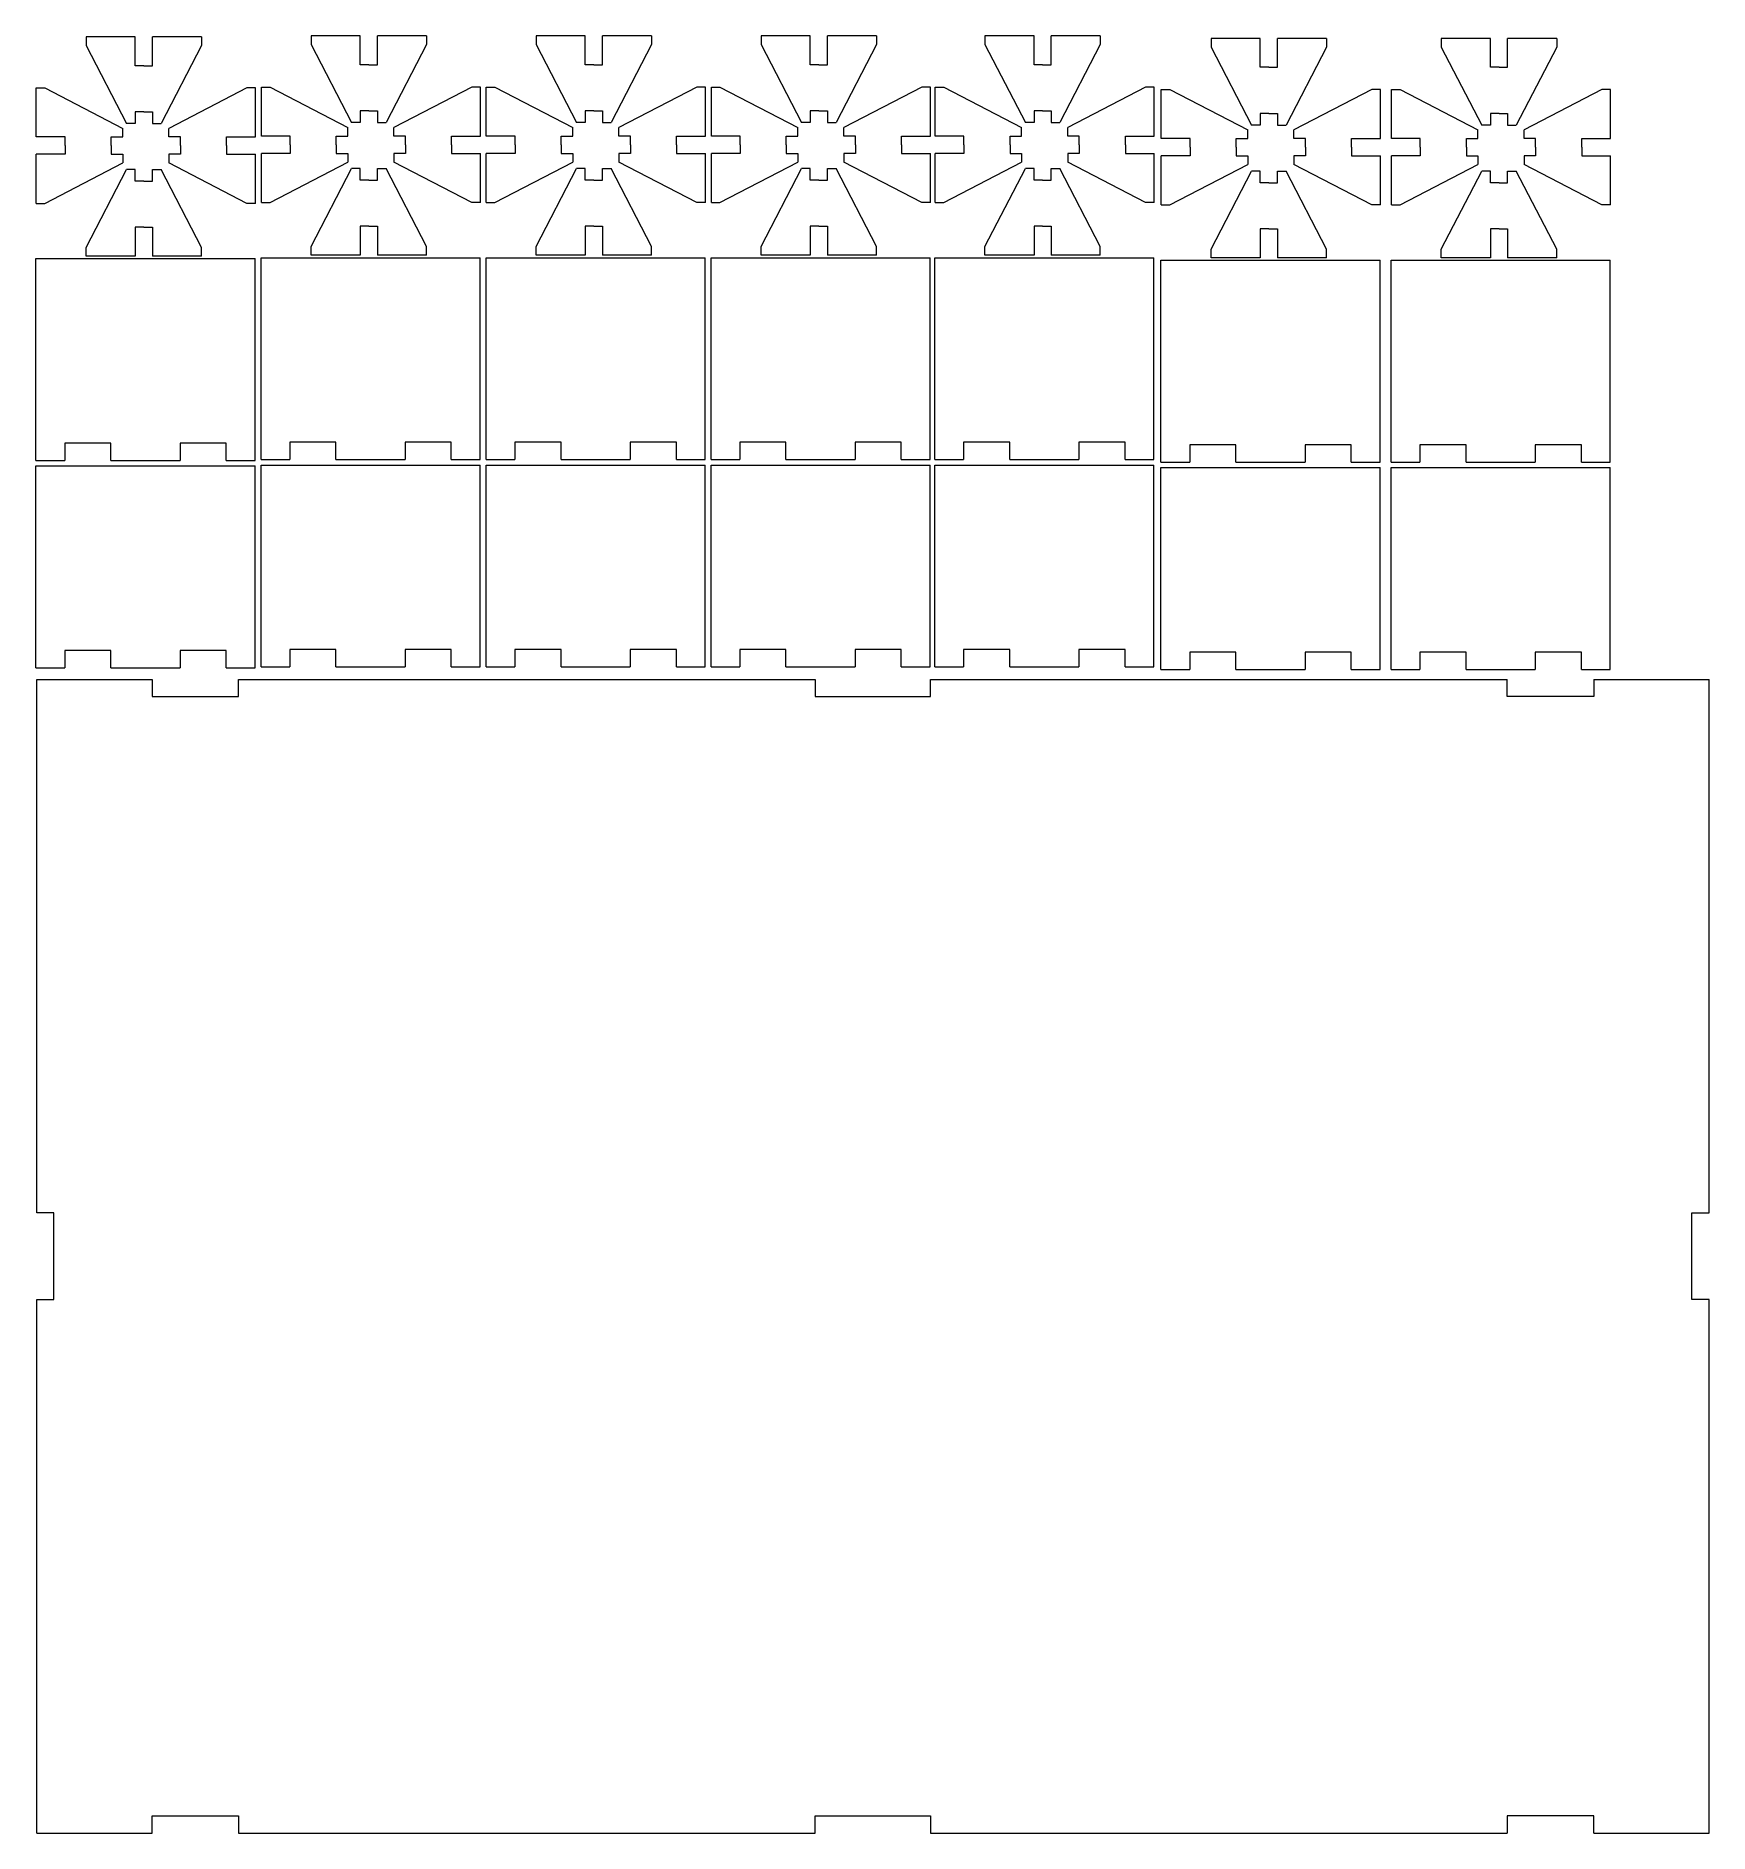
# Model space of a CAD drawing. Header units: millimetres. Extents: x 0 to 641, y 0 to 312.
# Drawn here: x 0.2 to 290.3, y 0.4 to 312 of the extents above; entities that cross this region are included whole.
import ezdxf

# ---------------------------------------------------------------- set-up
doc = ezdxf.new("R2010")
doc.units = ezdxf.units.MM
doc.layers.add('VISIBLE', color=7, linetype='Continuous', lineweight=5, true_color=0xffffff)

msp = doc.modelspace()

# ---------------------------------------------------------------- linework, layer by layer
at = {"layer": 'VISIBLE'}
for p, q in [((17.37, 311.81), (8.87, 311.81)), ((17.37, 311.81), (8.87, 311.81)), ((8.87, 311.81), (8.87, 310.31)), ((17.37, 306.81), (17.37, 311.81)), ((28.87, 311.81), (20.37, 311.81)), ((28.87, 311.81), (20.37, 311.81)), ((20.37, 306.81), (20.37, 311.81)), ((28.87, 311.81), (28.87, 310.31)), ((56.4, 311.97), (47.9, 311.97)), ((56.4, 311.97), (47.9, 311.97)), ((47.9, 311.97), (47.9, 310.47)), ((56.4, 306.97), (56.4, 311.97)), ((67.9, 311.97), (59.4, 311.97)), ((67.9, 311.97), (59.4, 311.97)), ((59.4, 306.97), (59.4, 311.97)), ((67.9, 311.97), (67.9, 310.47)), ((95.41, 311.97), (86.91, 311.97)), ((95.41, 311.97), (86.91, 311.97)), ((86.91, 311.97), (86.91, 310.47)), ((95.41, 306.97), (95.41, 311.97)), ((106.91, 311.97), (98.41, 311.97)), ((106.91, 311.97), (98.41, 311.97)), ((98.41, 306.97), (98.41, 311.97)), ((106.91, 311.97), (106.91, 310.47)), ((134.42, 311.97), (125.92, 311.97)), ((134.42, 311.97), (125.92, 311.97)), ((125.92, 311.97), (125.92, 310.47)), ((134.42, 306.97), (134.42, 311.97)), ((145.92, 311.97), (137.42, 311.97)), ((145.92, 311.97), (137.42, 311.97)), ((137.42, 306.97), (137.42, 311.97)), ((145.92, 311.97), (145.92, 310.47)), ((173.22, 311.97), (164.72, 311.97)), ((173.22, 311.97), (164.72, 311.97)), ((164.72, 311.97), (164.72, 310.47)), ((173.22, 306.97), (173.22, 311.97)), ((184.72, 311.97), (176.22, 311.97)), ((184.72, 311.97), (176.22, 311.97)), ((176.22, 306.97), (176.22, 311.97)), ((184.72, 311.97), (184.72, 310.47)), ((8.87, 310.31), (15.87, 296.81)), ((28.87, 310.31), (21.87, 296.81)), ((47.9, 310.47), (54.9, 296.97)), ((67.9, 310.47), (60.9, 296.97)), ((86.91, 310.47), (93.91, 296.97)), ((106.91, 310.47), (99.91, 296.97)), ((125.92, 310.47), (132.92, 296.97)), ((145.92, 310.47), (138.92, 296.97)), ((164.72, 310.47), (171.72, 296.97)), ((184.72, 310.47), (177.72, 296.97)), ((212.45, 311.53), (203.95, 311.53)), ((212.45, 311.53), (203.95, 311.53)), ((203.95, 311.53), (203.95, 310.03)), ((203.95, 310.03), (210.95, 296.53)), ((212.45, 306.53), (212.45, 311.53)), ((223.95, 311.53), (215.45, 311.53)), ((223.95, 311.53), (215.45, 311.53)), ((215.45, 306.53), (215.45, 311.53)), ((223.95, 310.03), (216.95, 296.53)), ((223.95, 311.53), (223.95, 310.03)), ((252.35, 311.53), (243.85, 311.53)), ((252.35, 311.53), (243.85, 311.53)), ((243.85, 311.53), (243.85, 310.03)), ((243.85, 310.03), (250.85, 296.53)), ((252.35, 306.53), (252.35, 311.53)), ((263.85, 311.53), (255.35, 311.53)), ((263.85, 311.53), (255.35, 311.53)), ((255.35, 306.53), (255.35, 311.53)), ((263.85, 310.03), (256.85, 296.53)), ((263.85, 311.53), (263.85, 310.03)), ((18.87, 306.81), (17.37, 306.81)), ((18.87, 306.81), (20.37, 306.81)), ((57.9, 306.97), (56.4, 306.97)), ((57.9, 306.97), (59.4, 306.97)), ((96.91, 306.97), (95.41, 306.97)), ((96.91, 306.97), (98.41, 306.97)), ((135.92, 306.97), (134.42, 306.97)), ((135.92, 306.97), (137.42, 306.97)), ((174.72, 306.97), (173.22, 306.97)), ((174.72, 306.97), (176.22, 306.97)), ((213.95, 306.53), (212.45, 306.53)), ((213.95, 306.53), (215.45, 306.53)), ((253.85, 306.53), (252.35, 306.53)), ((253.85, 306.53), (255.35, 306.53)), ((0.21, 294.45), (0.21, 302.95)), ((0.21, 302.95), (1.71, 302.95)), ((1.71, 302.95), (15.21, 295.95)), ((36.71, 302.95), (23.21, 295.95)), ((38.21, 302.95), (36.71, 302.95)), ((38.21, 294.45), (38.21, 302.95)), ((38.21, 294.45), (38.21, 302.95)), ((39.24, 294.61), (39.24, 303.11)), ((39.24, 303.11), (40.74, 303.11)), ((40.74, 303.11), (54.24, 296.11)), ((75.74, 303.11), (62.24, 296.11)), ((77.24, 303.11), (75.74, 303.11)), ((77.24, 294.61), (77.24, 303.11)), ((77.24, 294.61), (77.24, 303.11)), ((78.25, 294.61), (78.25, 303.11)), ((78.25, 303.11), (79.75, 303.11)), ((79.75, 303.11), (93.25, 296.11)), ((114.75, 303.11), (101.25, 296.11)), ((116.25, 303.11), (114.75, 303.11)), ((116.25, 294.61), (116.25, 303.11)), ((116.25, 294.61), (116.25, 303.11)), ((117.27, 294.61), (117.27, 303.11)), ((117.27, 303.11), (118.77, 303.11)), ((118.77, 303.11), (132.27, 296.11)), ((153.77, 303.11), (140.27, 296.11)), ((155.27, 303.11), (153.77, 303.11)), ((155.27, 294.61), (155.27, 303.11)), ((155.27, 294.61), (155.27, 303.11)), ((156.06, 294.61), (156.06, 303.11)), ((156.06, 303.11), (157.56, 303.11)), ((157.56, 303.11), (171.06, 296.11)), ((192.56, 303.11), (179.06, 296.11)), ((194.06, 303.11), (192.56, 303.11)), ((194.06, 294.61), (194.06, 303.11)), ((194.06, 294.61), (194.06, 303.11)), ((195.29, 294.17), (195.29, 302.67)), ((195.29, 302.67), (196.79, 302.67)), ((196.79, 302.67), (210.29, 295.67)), ((231.79, 302.67), (218.29, 295.67)), ((233.29, 302.67), (231.79, 302.67)), ((233.29, 294.17), (233.29, 302.67)), ((233.29, 294.17), (233.29, 302.67)), ((235.2, 294.17), (235.2, 302.67)), ((235.2, 302.67), (236.7, 302.67)), ((236.7, 302.67), (250.2, 295.67)), ((271.7, 302.67), (258.2, 295.67)), ((273.2, 302.67), (271.7, 302.67)), ((273.2, 294.17), (273.2, 302.67)), ((273.2, 294.17), (273.2, 302.67)), ((17.37, 296.81), (15.87, 296.81)), ((17.37, 298.81), (17.37, 296.81)), ((18.87, 298.81), (17.37, 298.81)), ((18.87, 298.81), (20.37, 298.81)), ((20.37, 298.81), (20.37, 296.81)), ((20.37, 296.81), (21.87, 296.81)), ((54.24, 294.61), (54.24, 296.11)), ((56.4, 296.97), (54.9, 296.97)), ((56.4, 298.97), (56.4, 296.97)), ((57.9, 298.97), (56.4, 298.97)), ((57.9, 298.97), (59.4, 298.97)), ((59.4, 298.97), (59.4, 296.97)), ((59.4, 296.97), (60.9, 296.97)), ((62.24, 294.61), (62.24, 296.11)), ((93.25, 294.61), (93.25, 296.11)), ((95.41, 296.97), (93.91, 296.97)), ((95.41, 298.97), (95.41, 296.97)), ((96.91, 298.97), (95.41, 298.97)), ((96.91, 298.97), (98.41, 298.97)), ((98.41, 298.97), (98.41, 296.97)), ((98.41, 296.97), (99.91, 296.97)), ((101.25, 294.61), (101.25, 296.11)), ((132.27, 294.61), (132.27, 296.11)), ((134.42, 296.97), (132.92, 296.97)), ((134.42, 298.97), (134.42, 296.97)), ((135.92, 298.97), (134.42, 298.97)), ((135.92, 298.97), (137.42, 298.97)), ((137.42, 298.97), (137.42, 296.97)), ((137.42, 296.97), (138.92, 296.97)), ((140.27, 294.61), (140.27, 296.11)), ((171.06, 294.61), (171.06, 296.11)), ((173.22, 296.97), (171.72, 296.97)), ((173.22, 298.97), (173.22, 296.97)), ((174.72, 298.97), (173.22, 298.97)), ((174.72, 298.97), (176.22, 298.97)), ((176.22, 298.97), (176.22, 296.97)), ((176.22, 296.97), (177.72, 296.97)), ((179.06, 294.61), (179.06, 296.11)), ((212.45, 296.53), (210.95, 296.53)), ((212.45, 298.53), (212.45, 296.53)), ((213.95, 298.53), (212.45, 298.53)), ((213.95, 298.53), (215.45, 298.53)), ((215.45, 298.53), (215.45, 296.53)), ((215.45, 296.53), (216.95, 296.53)), ((252.35, 296.53), (250.85, 296.53)), ((252.35, 298.53), (252.35, 296.53)), ((253.85, 298.53), (252.35, 298.53)), ((253.85, 298.53), (255.35, 298.53)), ((255.35, 298.53), (255.35, 296.53)), ((255.35, 296.53), (256.85, 296.53)), ((5.21, 294.45), (0.21, 294.45)), ((5.21, 292.95), (5.21, 294.45)), ((5.21, 292.95), (5.21, 291.45)), ((13.21, 292.95), (13.21, 294.45)), ((13.21, 294.45), (15.21, 294.45)), ((13.21, 292.95), (13.21, 291.45)), ((15.21, 294.45), (15.21, 295.95)), ((23.21, 294.45), (23.21, 295.95)), ((25.21, 294.45), (23.21, 294.45)), ((25.21, 292.95), (25.21, 294.45)), ((25.21, 292.95), (25.21, 291.45)), ((33.21, 292.95), (33.21, 294.45)), ((33.21, 294.45), (38.21, 294.45)), ((33.21, 292.95), (33.21, 291.45)), ((44.24, 294.61), (39.24, 294.61)), ((44.24, 293.11), (44.24, 294.61)), ((44.24, 293.11), (44.24, 291.61)), ((52.24, 293.11), (52.24, 294.61)), ((52.24, 294.61), (54.24, 294.61)), ((52.24, 293.11), (52.24, 291.61)), ((64.24, 294.61), (62.24, 294.61)), ((64.24, 293.11), (64.24, 294.61)), ((64.24, 293.11), (64.24, 291.61)), ((72.24, 293.11), (72.24, 294.61)), ((72.24, 294.61), (77.24, 294.61)), ((72.24, 293.11), (72.24, 291.61)), ((83.25, 294.61), (78.25, 294.61)), ((83.25, 293.11), (83.25, 294.61)), ((83.25, 293.11), (83.25, 291.61)), ((91.25, 293.11), (91.25, 294.61)), ((91.25, 294.61), (93.25, 294.61)), ((91.25, 293.11), (91.25, 291.61)), ((103.25, 294.61), (101.25, 294.61)), ((103.25, 293.11), (103.25, 294.61)), ((103.25, 293.11), (103.25, 291.61)), ((111.25, 293.11), (111.25, 294.61)), ((111.25, 294.61), (116.25, 294.61)), ((111.25, 293.11), (111.25, 291.61)), ((122.27, 294.61), (117.27, 294.61)), ((122.27, 293.11), (122.27, 294.61)), ((122.27, 293.11), (122.27, 291.61)), ((130.27, 293.11), (130.27, 294.61)), ((130.27, 294.61), (132.27, 294.61)), ((130.27, 293.11), (130.27, 291.61)), ((142.27, 294.61), (140.27, 294.61)), ((142.27, 293.11), (142.27, 294.61)), ((142.27, 293.11), (142.27, 291.61)), ((150.27, 293.11), (150.27, 294.61)), ((150.27, 294.61), (155.27, 294.61)), ((150.27, 293.11), (150.27, 291.61)), ((161.06, 294.61), (156.06, 294.61)), ((161.06, 293.11), (161.06, 294.61)), ((161.06, 293.11), (161.06, 291.61)), ((169.06, 293.11), (169.06, 294.61)), ((169.06, 294.61), (171.06, 294.61)), ((169.06, 293.11), (169.06, 291.61)), ((181.06, 294.61), (179.06, 294.61)), ((181.06, 293.11), (181.06, 294.61)), ((181.06, 293.11), (181.06, 291.61)), ((189.06, 293.11), (189.06, 294.61)), ((189.06, 294.61), (194.06, 294.61)), ((189.06, 293.11), (189.06, 291.61)), ((200.29, 294.17), (195.29, 294.17)), ((200.29, 292.67), (200.29, 294.17)), ((208.29, 292.67), (208.29, 294.17)), ((208.29, 294.17), (210.29, 294.17)), ((210.29, 294.17), (210.29, 295.67)), ((218.29, 294.17), (218.29, 295.67)), ((220.29, 294.17), (218.29, 294.17)), ((220.29, 292.67), (220.29, 294.17)), ((228.29, 292.67), (228.29, 294.17)), ((228.29, 294.17), (233.29, 294.17)), ((240.2, 294.17), (235.2, 294.17)), ((240.2, 292.67), (240.2, 294.17)), ((248.2, 292.67), (248.2, 294.17)), ((248.2, 294.17), (250.2, 294.17)), ((250.2, 294.17), (250.2, 295.67)), ((258.2, 294.17), (258.2, 295.67)), ((260.2, 294.17), (258.2, 294.17)), ((260.2, 292.67), (260.2, 294.17)), ((268.2, 292.67), (268.2, 294.17)), ((268.2, 294.17), (273.2, 294.17)), ((5.21, 291.45), (0.21, 291.45)), ((0.21, 282.95), (0.21, 291.45)), ((1.71, 282.95), (15.21, 289.95)), ((13.21, 291.45), (15.21, 291.45)), ((15.21, 291.45), (15.21, 289.95)), ((25.21, 291.45), (23.21, 291.45)), ((23.21, 291.45), (23.21, 289.95)), ((36.71, 282.95), (23.21, 289.95)), ((33.21, 291.45), (38.21, 291.45)), ((38.21, 282.95), (38.21, 291.45)), ((38.21, 282.95), (38.21, 291.45)), ((44.24, 291.61), (39.24, 291.61)), ((39.24, 283.11), (39.24, 291.61)), ((40.74, 283.11), (54.24, 290.11)), ((52.24, 291.61), (54.24, 291.61)), ((54.24, 291.61), (54.24, 290.11)), ((64.24, 291.61), (62.24, 291.61)), ((62.24, 291.61), (62.24, 290.11)), ((75.74, 283.11), (62.24, 290.11)), ((72.24, 291.61), (77.24, 291.61)), ((77.24, 283.11), (77.24, 291.61)), ((77.24, 283.11), (77.24, 291.61)), ((83.25, 291.61), (78.25, 291.61)), ((78.25, 283.11), (78.25, 291.61)), ((79.75, 283.11), (93.25, 290.11)), ((91.25, 291.61), (93.25, 291.61)), ((93.25, 291.61), (93.25, 290.11)), ((103.25, 291.61), (101.25, 291.61)), ((101.25, 291.61), (101.25, 290.11)), ((114.75, 283.11), (101.25, 290.11)), ((111.25, 291.61), (116.25, 291.61)), ((116.25, 283.11), (116.25, 291.61)), ((116.25, 283.11), (116.25, 291.61)), ((122.27, 291.61), (117.27, 291.61)), ((117.27, 283.11), (117.27, 291.61)), ((118.77, 283.11), (132.27, 290.11)), ((130.27, 291.61), (132.27, 291.61)), ((132.27, 291.61), (132.27, 290.11)), ((142.27, 291.61), (140.27, 291.61)), ((140.27, 291.61), (140.27, 290.11)), ((153.77, 283.11), (140.27, 290.11)), ((150.27, 291.61), (155.27, 291.61)), ((155.27, 283.11), (155.27, 291.61)), ((155.27, 283.11), (155.27, 291.61)), ((161.06, 291.61), (156.06, 291.61)), ((156.06, 283.11), (156.06, 291.61)), ((157.56, 283.11), (171.06, 290.11)), ((169.06, 291.61), (171.06, 291.61)), ((171.06, 291.61), (171.06, 290.11)), ((181.06, 291.61), (179.06, 291.61)), ((179.06, 291.61), (179.06, 290.11)), ((192.56, 283.11), (179.06, 290.11)), ((189.06, 291.61), (194.06, 291.61)), ((194.06, 283.11), (194.06, 291.61)), ((194.06, 283.11), (194.06, 291.61)), ((200.29, 291.17), (195.29, 291.17)), ((195.29, 282.67), (195.29, 291.17)), ((200.29, 292.67), (200.29, 291.17)), ((208.29, 292.67), (208.29, 291.17)), ((208.29, 291.17), (210.29, 291.17)), ((210.29, 291.17), (210.29, 289.67)), ((220.29, 291.17), (218.29, 291.17)), ((218.29, 291.17), (218.29, 289.67)), ((220.29, 292.67), (220.29, 291.17)), ((228.29, 292.67), (228.29, 291.17)), ((228.29, 291.17), (233.29, 291.17)), ((233.29, 282.67), (233.29, 291.17)), ((233.29, 282.67), (233.29, 291.17)), ((240.2, 291.17), (235.2, 291.17)), ((235.2, 282.67), (235.2, 291.17)), ((240.2, 292.67), (240.2, 291.17)), ((248.2, 292.67), (248.2, 291.17)), ((248.2, 291.17), (250.2, 291.17)), ((250.2, 291.17), (250.2, 289.67)), ((260.2, 291.17), (258.2, 291.17)), ((258.2, 291.17), (258.2, 289.67)), ((260.2, 292.67), (260.2, 291.17)), ((268.2, 292.67), (268.2, 291.17)), ((268.2, 291.17), (273.2, 291.17)), ((273.2, 282.67), (273.2, 291.17)), ((273.2, 282.67), (273.2, 291.17)), ((8.87, 275.31), (15.87, 288.81)), ((17.37, 288.81), (15.87, 288.81)), ((17.37, 286.81), (17.37, 288.81)), ((18.87, 286.81), (17.37, 286.81)), ((18.87, 286.81), (20.37, 286.81)), ((20.37, 288.81), (21.87, 288.81)), ((20.37, 286.81), (20.37, 288.81)), ((28.87, 275.31), (21.87, 288.81)), ((47.9, 275.47), (54.9, 288.97)), ((56.4, 288.97), (54.9, 288.97)), ((56.4, 286.97), (56.4, 288.97)), ((57.9, 286.97), (56.4, 286.97)), ((57.9, 286.97), (59.4, 286.97)), ((59.4, 288.97), (60.9, 288.97)), ((59.4, 286.97), (59.4, 288.97)), ((67.9, 275.47), (60.9, 288.97)), ((86.91, 275.47), (93.91, 288.97)), ((95.41, 288.97), (93.91, 288.97)), ((95.41, 286.97), (95.41, 288.97)), ((96.91, 286.97), (95.41, 286.97)), ((96.91, 286.97), (98.41, 286.97)), ((98.41, 288.97), (99.91, 288.97)), ((98.41, 286.97), (98.41, 288.97)), ((106.91, 275.47), (99.91, 288.97)), ((125.92, 275.47), (132.92, 288.97)), ((134.42, 288.97), (132.92, 288.97)), ((134.42, 286.97), (134.42, 288.97)), ((135.92, 286.97), (134.42, 286.97)), ((135.92, 286.97), (137.42, 286.97)), ((137.42, 288.97), (138.92, 288.97)), ((137.42, 286.97), (137.42, 288.97)), ((145.92, 275.47), (138.92, 288.97)), ((164.72, 275.47), (171.72, 288.97)), ((173.22, 288.97), (171.72, 288.97)), ((173.22, 286.97), (173.22, 288.97)), ((174.72, 286.97), (173.22, 286.97)), ((174.72, 286.97), (176.22, 286.97)), ((176.22, 288.97), (177.72, 288.97)), ((176.22, 286.97), (176.22, 288.97)), ((184.72, 275.47), (177.72, 288.97)), ((196.79, 282.67), (210.29, 289.67)), ((203.95, 275.03), (210.95, 288.53)), ((212.45, 288.53), (210.95, 288.53)), ((212.45, 286.53), (212.45, 288.53)), ((215.45, 288.53), (216.95, 288.53)), ((215.45, 286.53), (215.45, 288.53)), ((223.95, 275.03), (216.95, 288.53)), ((231.79, 282.67), (218.29, 289.67)), ((236.7, 282.67), (250.2, 289.67)), ((243.85, 275.03), (250.85, 288.53)), ((252.35, 288.53), (250.85, 288.53)), ((252.35, 286.53), (252.35, 288.53)), ((255.35, 288.53), (256.85, 288.53)), ((255.35, 286.53), (255.35, 288.53)), ((263.85, 275.03), (256.85, 288.53)), ((271.7, 282.67), (258.2, 289.67)), ((213.95, 286.53), (212.45, 286.53)), ((213.95, 286.53), (215.45, 286.53)), ((253.85, 286.53), (252.35, 286.53)), ((253.85, 286.53), (255.35, 286.53)), ((0.21, 282.95), (1.71, 282.95)), ((38.21, 282.95), (36.71, 282.95)), ((39.24, 283.11), (40.74, 283.11)), ((77.24, 283.11), (75.74, 283.11)), ((78.25, 283.11), (79.75, 283.11)), ((116.25, 283.11), (114.75, 283.11)), ((117.27, 283.11), (118.77, 283.11)), ((155.27, 283.11), (153.77, 283.11)), ((156.06, 283.11), (157.56, 283.11)), ((194.06, 283.11), (192.56, 283.11)), ((195.29, 282.67), (196.79, 282.67)), ((233.29, 282.67), (231.79, 282.67)), ((235.2, 282.67), (236.7, 282.67)), ((273.2, 282.67), (271.7, 282.67)), ((18.87, 278.81), (17.37, 278.81)), ((17.37, 278.81), (17.37, 273.81)), ((18.87, 278.81), (20.37, 278.81)), ((20.37, 278.81), (20.37, 273.81)), ((57.9, 278.97), (56.4, 278.97)), ((56.4, 278.97), (56.4, 273.97)), ((57.9, 278.97), (59.4, 278.97)), ((59.4, 278.97), (59.4, 273.97)), ((96.91, 278.97), (95.41, 278.97)), ((95.41, 278.97), (95.41, 273.97)), ((96.91, 278.97), (98.41, 278.97)), ((98.41, 278.97), (98.41, 273.97)), ((135.92, 278.97), (134.42, 278.97)), ((134.42, 278.97), (134.42, 273.97)), ((135.92, 278.97), (137.42, 278.97)), ((137.42, 278.97), (137.42, 273.97)), ((174.72, 278.97), (173.22, 278.97)), ((173.22, 278.97), (173.22, 273.97)), ((174.72, 278.97), (176.22, 278.97)), ((176.22, 278.97), (176.22, 273.97)), ((213.95, 278.53), (212.45, 278.53)), ((212.45, 278.53), (212.45, 273.53)), ((213.95, 278.53), (215.45, 278.53)), ((215.45, 278.53), (215.45, 273.53)), ((253.85, 278.53), (252.35, 278.53)), ((252.35, 278.53), (252.35, 273.53)), ((253.85, 278.53), (255.35, 278.53)), ((255.35, 278.53), (255.35, 273.53)), ((8.87, 273.81), (8.87, 275.31)), ((28.87, 273.81), (28.87, 275.31)), ((47.9, 273.97), (47.9, 275.47)), ((67.9, 273.97), (67.9, 275.47)), ((86.91, 273.97), (86.91, 275.47)), ((106.91, 273.97), (106.91, 275.47)), ((125.92, 273.97), (125.92, 275.47)), ((145.92, 273.97), (145.92, 275.47)), ((164.72, 273.97), (164.72, 275.47)), ((184.72, 273.97), (184.72, 275.47)), ((203.95, 273.53), (203.95, 275.03)), ((223.95, 273.53), (223.95, 275.03)), ((243.85, 273.53), (243.85, 275.03)), ((263.85, 273.53), (263.85, 275.03)), ((0.15, 273.36), (38.15, 273.36)), ((0.15, 238.36), (0.15, 273.36)), ((17.37, 273.81), (8.87, 273.81)), ((28.87, 273.81), (20.37, 273.81)), ((38.15, 238.36), (38.15, 273.36)), ((39.18, 273.52), (77.18, 273.52)), ((39.18, 238.52), (39.18, 273.52)), ((56.4, 273.97), (47.9, 273.97)), ((67.9, 273.97), (59.4, 273.97)), ((77.18, 238.52), (77.18, 273.52)), ((78.2, 273.52), (116.2, 273.52)), ((78.2, 238.52), (78.2, 273.52)), ((95.41, 273.97), (86.91, 273.97)), ((106.91, 273.97), (98.41, 273.97)), ((116.2, 238.52), (116.2, 273.52)), ((117.21, 273.52), (155.21, 273.52)), ((117.21, 238.52), (117.21, 273.52)), ((134.42, 273.97), (125.92, 273.97)), ((145.92, 273.97), (137.42, 273.97)), ((155.21, 238.52), (155.21, 273.52)), ((156, 273.52), (194, 273.52)), ((156, 238.52), (156, 273.52)), ((173.22, 273.97), (164.72, 273.97)), ((184.72, 273.97), (176.22, 273.97)), ((194, 238.52), (194, 273.52)), ((195.24, 273.08), (233.24, 273.08)), ((195.24, 238.08), (195.24, 273.08)), ((212.45, 273.53), (203.95, 273.53)), ((223.95, 273.53), (215.45, 273.53)), ((233.24, 238.08), (233.24, 273.08)), ((235.14, 273.08), (273.14, 273.08)), ((235.14, 238.08), (235.14, 273.08)), ((252.35, 273.53), (243.85, 273.53)), ((263.85, 273.53), (255.35, 273.53)), ((273.14, 238.08), (273.14, 273.08)), ((5.15, 241.36), (5.15, 238.36)), ((13.15, 241.36), (5.15, 241.36)), ((13.15, 238.36), (13.15, 241.36)), ((33.15, 241.36), (25.15, 241.36)), ((25.15, 241.36), (25.15, 238.36)), ((33.15, 238.36), (33.15, 241.36)), ((44.18, 241.52), (44.18, 238.52)), ((52.18, 241.52), (44.18, 241.52)), ((52.18, 238.52), (52.18, 241.52)), ((72.18, 241.52), (64.18, 241.52)), ((64.18, 241.52), (64.18, 238.52)), ((72.18, 238.52), (72.18, 241.52)), ((83.2, 241.52), (83.2, 238.52)), ((91.2, 241.52), (83.2, 241.52)), ((91.2, 238.52), (91.2, 241.52)), ((111.2, 241.52), (103.2, 241.52)), ((103.2, 241.52), (103.2, 238.52)), ((111.2, 238.52), (111.2, 241.52)), ((122.21, 241.52), (122.21, 238.52)), ((130.21, 241.52), (122.21, 241.52)), ((130.21, 238.52), (130.21, 241.52)), ((150.21, 241.52), (142.21, 241.52)), ((142.21, 241.52), (142.21, 238.52)), ((150.21, 238.52), (150.21, 241.52)), ((161, 241.52), (161, 238.52)), ((169, 241.52), (161, 241.52)), ((169, 238.52), (169, 241.52)), ((189, 241.52), (181, 241.52)), ((181, 241.52), (181, 238.52)), ((189, 238.52), (189, 241.52)), ((200.24, 241.08), (200.24, 238.08)), ((208.24, 241.08), (200.24, 241.08)), ((208.24, 238.08), (208.24, 241.08)), ((228.24, 241.08), (220.24, 241.08)), ((220.24, 241.08), (220.24, 238.08)), ((228.24, 238.08), (228.24, 241.08)), ((240.14, 241.08), (240.14, 238.08)), ((248.14, 241.08), (240.14, 241.08)), ((248.14, 238.08), (248.14, 241.08)), ((268.14, 241.08), (260.14, 241.08)), ((260.14, 241.08), (260.14, 238.08)), ((268.14, 238.08), (268.14, 241.08)), ((0.15, 238.36), (5.15, 238.36)), ((0.15, 237.42), (38.15, 237.42)), ((0.15, 202.42), (0.15, 237.42)), ((13.15, 238.36), (25.15, 238.36)), ((33.15, 238.36), (38.15, 238.36)), ((38.15, 202.42), (38.15, 237.42)), ((39.18, 238.52), (44.18, 238.52)), ((39.18, 237.58), (77.18, 237.58)), ((39.18, 202.58), (39.18, 237.58)), ((52.18, 238.52), (64.18, 238.52)), ((72.18, 238.52), (77.18, 238.52)), ((77.18, 202.58), (77.18, 237.58)), ((78.2, 238.52), (83.2, 238.52)), ((78.2, 237.58), (116.2, 237.58)), ((78.2, 202.58), (78.2, 237.58)), ((91.2, 238.52), (103.2, 238.52)), ((111.2, 238.52), (116.2, 238.52)), ((116.2, 202.58), (116.2, 237.58)), ((117.21, 238.52), (122.21, 238.52)), ((117.21, 237.58), (155.21, 237.58)), ((117.21, 202.58), (117.21, 237.58)), ((130.21, 238.52), (142.21, 238.52)), ((150.21, 238.52), (155.21, 238.52)), ((155.21, 202.58), (155.21, 237.58)), ((156, 238.52), (161, 238.52)), ((156, 237.58), (194, 237.58)), ((156, 202.58), (156, 237.58)), ((169, 238.52), (181, 238.52)), ((189, 238.52), (194, 238.52)), ((194, 202.58), (194, 237.58)), ((195.24, 238.08), (200.24, 238.08)), ((195.24, 237.14), (233.24, 237.14)), ((195.24, 202.14), (195.24, 237.14)), ((208.24, 238.08), (220.24, 238.08)), ((228.24, 238.08), (233.24, 238.08)), ((233.24, 202.14), (233.24, 237.14)), ((235.14, 238.08), (240.14, 238.08)), ((235.14, 237.14), (273.14, 237.14)), ((235.14, 202.14), (235.14, 237.14)), ((248.14, 238.08), (260.14, 238.08)), ((268.14, 238.08), (273.14, 238.08)), ((273.14, 202.14), (273.14, 237.14)), ((5.15, 205.42), (5.15, 202.42)), ((13.15, 205.42), (5.15, 205.42)), ((13.15, 202.42), (13.15, 205.42)), ((33.15, 205.42), (25.15, 205.42)), ((25.15, 205.42), (25.15, 202.42)), ((33.15, 202.42), (33.15, 205.42)), ((39.18, 202.58), (44.18, 202.58)), ((44.18, 205.58), (44.18, 202.58)), ((52.18, 205.58), (44.18, 205.58)), ((52.18, 202.58), (52.18, 205.58)), ((52.18, 202.58), (64.18, 202.58)), ((72.18, 205.58), (64.18, 205.58)), ((64.18, 205.58), (64.18, 202.58)), ((72.18, 202.58), (72.18, 205.58)), ((72.18, 202.58), (77.18, 202.58)), ((78.2, 202.58), (83.2, 202.58)), ((83.2, 205.58), (83.2, 202.58)), ((91.2, 205.58), (83.2, 205.58)), ((91.2, 202.58), (91.2, 205.58)), ((91.2, 202.58), (103.2, 202.58)), ((111.2, 205.58), (103.2, 205.58)), ((103.2, 205.58), (103.2, 202.58)), ((111.2, 202.58), (111.2, 205.58)), ((111.2, 202.58), (116.2, 202.58)), ((117.21, 202.58), (122.21, 202.58)), ((122.21, 205.58), (122.21, 202.58)), ((130.21, 205.58), (122.21, 205.58)), ((130.21, 202.58), (130.21, 205.58)), ((130.21, 202.58), (142.21, 202.58)), ((150.21, 205.58), (142.21, 205.58)), ((142.21, 205.58), (142.21, 202.58)), ((150.21, 202.58), (150.21, 205.58)), ((150.21, 202.58), (155.21, 202.58)), ((156, 202.58), (161, 202.58)), ((161, 205.58), (161, 202.58)), ((169, 205.58), (161, 205.58)), ((169, 202.58), (169, 205.58)), ((169, 202.58), (181, 202.58)), ((189, 205.58), (181, 205.58)), ((181, 205.58), (181, 202.58)), ((189, 202.58), (189, 205.58)), ((189, 202.58), (194, 202.58)), ((200.24, 205.14), (200.24, 202.14)), ((208.24, 205.14), (200.24, 205.14)), ((208.24, 202.14), (208.24, 205.14)), ((228.24, 205.14), (220.24, 205.14)), ((220.24, 205.14), (220.24, 202.14)), ((228.24, 202.14), (228.24, 205.14)), ((240.14, 205.14), (240.14, 202.14)), ((248.14, 205.14), (240.14, 205.14)), ((248.14, 202.14), (248.14, 205.14)), ((268.14, 205.14), (260.14, 205.14)), ((260.14, 205.14), (260.14, 202.14)), ((268.14, 202.14), (268.14, 205.14)), ((0.15, 202.42), (5.15, 202.42)), ((0.28, 200.43), (20.28, 200.43)), ((0.28, 200.43), (20.28, 200.43)), ((0.28, 107.93), (0.28, 200.43)), ((13.15, 202.42), (25.15, 202.42)), ((20.28, 200.43), (20.28, 197.43)), ((33.15, 202.42), (38.15, 202.42)), ((35.28, 200.43), (135.28, 200.43)), ((35.28, 197.43), (35.28, 200.43)), ((35.28, 200.43), (135.28, 200.43)), ((135.28, 200.43), (135.28, 197.43)), ((155.28, 197.43), (155.28, 200.43)), ((155.28, 200.43), (255.28, 200.43)), ((155.28, 200.43), (255.28, 200.43)), ((195.24, 202.14), (200.24, 202.14)), ((208.24, 202.14), (220.24, 202.14)), ((228.24, 202.14), (233.24, 202.14)), ((235.14, 202.14), (240.14, 202.14)), ((248.14, 202.14), (260.14, 202.14)), ((255.28, 197.43), (255.28, 200.43)), ((268.14, 202.14), (273.14, 202.14)), ((270.28, 200.43), (290.28, 200.43)), ((270.28, 200.43), (270.28, 197.43)), ((270.28, 200.43), (290.28, 200.43)), ((290.28, 107.93), (290.28, 200.43)), ((20.28, 197.43), (35.28, 197.43)), ((135.28, 197.43), (155.28, 197.43)), ((270.28, 197.43), (255.28, 197.43)), ((3.28, 107.93), (0.28, 107.93)), ((3.28, 92.93), (3.28, 107.93)), ((287.28, 107.93), (290.28, 107.93)), ((287.28, 92.93), (287.28, 107.93)), ((0.28, 92.93), (3.28, 92.93)), ((0.28, 0.43), (0.28, 92.93)), ((290.28, 92.93), (287.28, 92.93)), ((290.28, 0.43), (290.28, 92.93)), ((20.28, 3.43), (35.28, 3.43)), ((20.28, 0.43), (20.28, 3.43)), ((35.28, 3.43), (35.28, 0.43)), ((135.28, 3.43), (155.28, 3.43)), ((135.28, 0.43), (135.28, 3.43)), ((155.28, 3.43), (155.28, 0.43)), ((255.28, 3.43), (255.28, 0.43)), ((270.28, 3.43), (255.28, 3.43)), ((270.28, 0.43), (270.28, 3.43)), ((0.28, 0.43), (20.28, 0.43)), ((35.28, 0.43), (135.28, 0.43)), ((155.28, 0.43), (255.28, 0.43)), ((270.28, 0.43), (290.28, 0.43))]:
    msp.add_line(p, q, dxfattribs=at)

doc.saveas('drawing.dxf')
